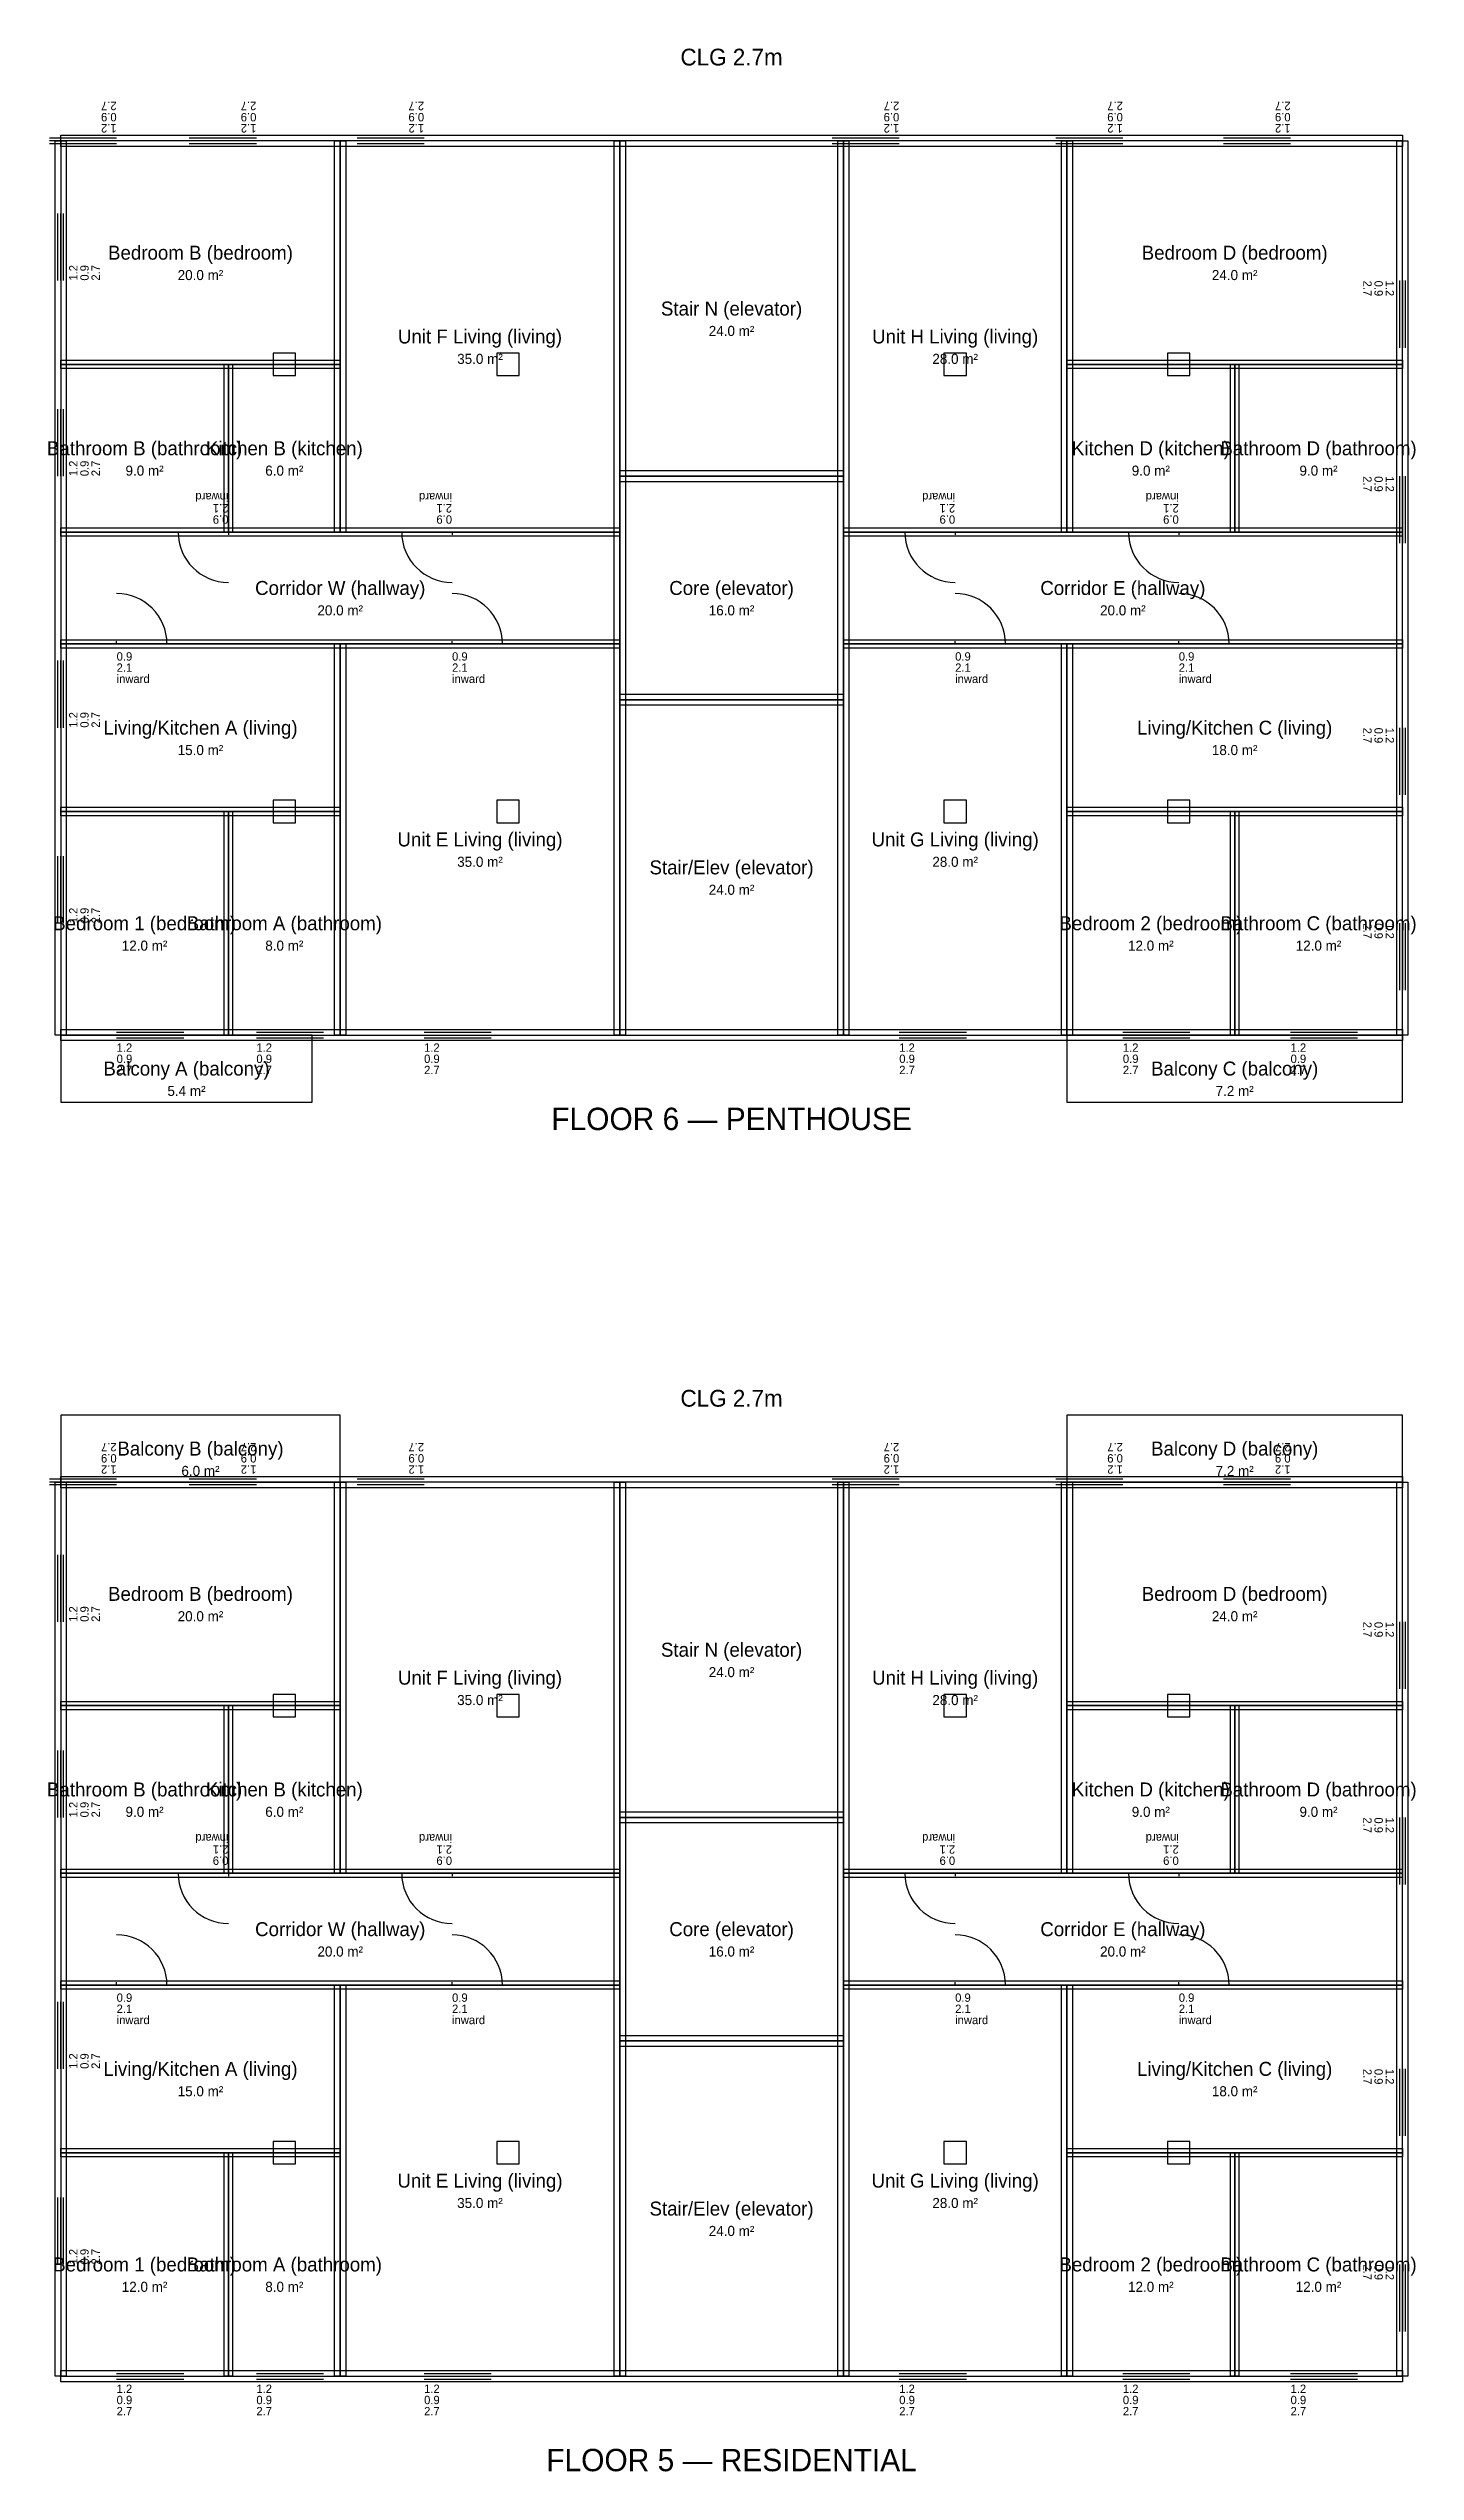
# Model space of a CAD drawing. Header units: metres. Extents: x 0 to 24, y -5 to 138.
# Drawn here: x -0.22 to 24.24, y 94.29 to 137.65 of the extents above; entities that cross this region are included whole.
import ezdxf
from ezdxf.enums import TextEntityAlignment as Align

# ---------------------------------------------------------------- set-up
doc = ezdxf.new("R2010")
doc.units = ezdxf.units.M
for name, color, linetype in [('A-ANNO-CLG', 9, 'Continuous'), ('A-ANNO-FLOR', 7, 'Continuous'), ('A-BALCONY', 6, 'Continuous'), ('A-DOOR', 1, 'Continuous'), ('A-ROOM-AREA', 2, 'Continuous'), ('A-ROOM-BDRY', 3, 'Continuous'), ('A-ROOM-NAME', 2, 'Continuous'), ('A-WALL-EXTR', 7, 'Continuous'), ('A-WALL-PART', 8, 'Continuous'), ('A-WALL-STRC', 5, 'Continuous'), ('A-WINDOW', 4, 'Continuous'), ('S-COLS', 5, 'Continuous')]:
    doc.layers.add(name, color=color, linetype=linetype)

msp = doc.modelspace()

# ---------------------------------------------------------------- texts
at = {"layer": 'A-ANNO-CLG'}
for p in [(12, 137.5), (12, 113.5)]:
    msp.add_text('CLG 2.7m', height=0.3, dxfattribs=at).set_placement(p, align=Align.MIDDLE_CENTER)
at = {"layer": 'A-ANNO-FLOR'}
for s, p in [('FLOOR 6 — PENTHOUSE', (12, 118.5)), ('FLOOR 5 — RESIDENTIAL', (12, 94.5))]:
    msp.add_text(s, height=0.4, dxfattribs=at).set_placement(p, align=Align.MIDDLE_CENTER)
at = {"layer": 'A-ROOM-AREA'}
for s, p in [('20.0 m²', (2.5, 133.6)), ('24.0 m²', (21, 133.6)), ('24.0 m²', (12, 132.6)), ('35.0 m²', (7.5, 132.1)), ('28.0 m²', (16, 132.1)), ('9.0 m²', (1.5, 130.1)), ('6.0 m²', (4, 130.1)), ('9.0 m²', (19.5, 130.1)), ('9.0 m²', (22.5, 130.1)), ('20.0 m²', (5, 127.6)), ('16.0 m²', (12, 127.6)), ('20.0 m²', (19, 127.6)), ('15.0 m²', (2.5, 125.1)), ('18.0 m²', (21, 125.1)), ('35.0 m²', (7.5, 123.1)), ('28.0 m²', (16, 123.1)), ('24.0 m²', (12, 122.6)), ('12.0 m²', (1.5, 121.6)), ('8.0 m²', (4, 121.6)), ('12.0 m²', (19.5, 121.6)), ('12.0 m²', (22.5, 121.6)), ('5.4 m²', (2.25, 119)), ('7.2 m²', (21, 119)), ('6.0 m²', (2.5, 112.2)), ('7.2 m²', (21, 112.2)), ('20.0 m²', (2.5, 109.6)), ('24.0 m²', (21, 109.6)), ('24.0 m²', (12, 108.6)), ('35.0 m²', (7.5, 108.1)), ('28.0 m²', (16, 108.1)), ('9.0 m²', (1.5, 106.1)), ('6.0 m²', (4, 106.1)), ('9.0 m²', (19.5, 106.1)), ('9.0 m²', (22.5, 106.1)), ('20.0 m²', (5, 103.6)), ('16.0 m²', (12, 103.6)), ('20.0 m²', (19, 103.6)), ('15.0 m²', (2.5, 101.1)), ('18.0 m²', (21, 101.1)), ('35.0 m²', (7.5, 99.1)), ('28.0 m²', (16, 99.1)), ('24.0 m²', (12, 98.6)), ('12.0 m²', (1.5, 97.6)), ('8.0 m²', (4, 97.6)), ('12.0 m²', (19.5, 97.6)), ('12.0 m²', (22.5, 97.6))]:
    msp.add_text(s, height=0.18, dxfattribs=at).set_placement(p, align=Align.MIDDLE_CENTER)
at = {"layer": 'A-ROOM-NAME'}
for s, p in [('Bedroom B (bedroom)', (2.5, 134)), ('Bedroom D (bedroom)', (21, 134)), ('Stair N (elevator)', (12, 133)), ('Unit F Living (living)', (7.5, 132.5)), ('Unit H Living (living)', (16, 132.5)), ('Bathroom B (bathroom)', (1.5, 130.5)), ('Kitchen B (kitchen)', (4, 130.5)), ('Kitchen D (kitchen)', (19.5, 130.5)), ('Bathroom D (bathroom)', (22.5, 130.5)), ('Corridor W (hallway)', (5, 128)), ('Core (elevator)', (12, 128)), ('Corridor E (hallway)', (19, 128)), ('Living/Kitchen A (living)', (2.5, 125.5)), ('Living/Kitchen C (living)', (21, 125.5)), ('Unit E Living (living)', (7.5, 123.5)), ('Unit G Living (living)', (16, 123.5)), ('Stair/Elev (elevator)', (12, 123)), ('Bedroom 1 (bedroom)', (1.5, 122)), ('Bathroom A (bathroom)', (4, 122)), ('Bedroom 2 (bedroom)', (19.5, 122)), ('Bathroom C (bathroom)', (22.5, 122)), ('Balcony A (balcony)', (2.25, 119.4)), ('Balcony C (balcony)', (21, 119.4)), ('Balcony B (balcony)', (2.5, 112.6)), ('Balcony D (balcony)', (21, 112.6)), ('Bedroom B (bedroom)', (2.5, 110)), ('Bedroom D (bedroom)', (21, 110)), ('Stair N (elevator)', (12, 109)), ('Unit F Living (living)', (7.5, 108.5)), ('Unit H Living (living)', (16, 108.5)), ('Bathroom B (bathroom)', (1.5, 106.5)), ('Kitchen B (kitchen)', (4, 106.5)), ('Kitchen D (kitchen)', (19.5, 106.5)), ('Bathroom D (bathroom)', (22.5, 106.5)), ('Corridor W (hallway)', (5, 104)), ('Core (elevator)', (12, 104)), ('Corridor E (hallway)', (19, 104)), ('Living/Kitchen A (living)', (2.5, 101.5)), ('Living/Kitchen C (living)', (21, 101.5)), ('Unit E Living (living)', (7.5, 99.5)), ('Unit G Living (living)', (16, 99.5)), ('Stair/Elev (elevator)', (12, 99)), ('Bedroom 1 (bedroom)', (1.5, 98)), ('Bathroom A (bathroom)', (4, 98)), ('Bedroom 2 (bedroom)', (19.5, 98)), ('Bathroom C (bathroom)', (22.5, 98))]:
    msp.add_text(s, height=0.25, dxfattribs=at).set_placement(p, align=Align.MIDDLE_CENTER)

# ---------------------------------------------------------------- blocks, each defined once
blk = doc.blocks.new('WINDOW-STD')
at = {"layer": 'A-WINDOW'}
for p, q in [((0, 0.05), (1.2, 0.05)), ((0, -0.05), (1.2, -0.05))]:
    blk.add_line(p, q, dxfattribs=at)
at = {"layer": 'A-WINDOW', "color": 4}
blk.add_line((0, 0), (1.2, 0), dxfattribs=at)
at = {"layer": 'A-WINDOW'}
for tag, p in [('WIDTH_M', (0, -0.3)), ('SILL_HEIGHT_M', (0, -0.5)), ('HEAD_HEIGHT_M', (0, -0.7))]:
    blk.add_attdef(tag, p, '', height=0.15, dxfattribs=at)
blk = doc.blocks.new('DOOR-SINGLE')
at = {"layer": 'A-DOOR'}
for q in [(0, 0.05), (0.9, 0)]:
    blk.add_line((0, 0), q, dxfattribs=at)
blk.add_arc((0, 0), 0.9, 0, 90, dxfattribs=at)
for tag, p in [('WIDTH_M', (0, -0.3)), ('HEAD_HEIGHT_M', (0, -0.5)), ('SWING', (0, -0.7))]:
    blk.add_attdef(tag, p, '', height=0.15, dxfattribs=at)

# ---------------------------------------------------------------- linework, layer by layer
at = {"layer": 'A-BALCONY'}
for points in [[(0, 118.8), (4.5, 118.8), (4.5, 120), (0, 120)], [(18, 118.8), (24, 118.8), (24, 120), (18, 120)], [(0, 112), (5, 112), (5, 113.2), (0, 113.2)], [(18, 112), (24, 112), (24, 113.2), (18, 113.2)]]:
    msp.add_lwpolyline(points, close=True, dxfattribs=at)
at = {"layer": 'A-ROOM-BDRY'}
for points in [[(0, 132), (5, 132), (5, 136), (0, 136)], [(5, 129), (10, 129), (10, 136), (5, 136)], [(10, 130), (14, 130), (14, 136), (10, 136)], [(14, 129), (18, 129), (18, 136), (14, 136)], [(18, 132), (24, 132), (24, 136), (18, 136)], [(0, 129), (3, 129), (3, 132), (0, 132)], [(3, 129), (5, 129), (5, 132), (3, 132)], [(18, 129), (21, 129), (21, 132), (18, 132)], [(21, 129), (24, 129), (24, 132), (21, 132)], [(10, 126), (14, 126), (14, 130), (10, 130)], [(0, 127), (10, 127), (10, 129), (0, 129)], [(14, 127), (24, 127), (24, 129), (14, 129)], [(0, 124), (5, 124), (5, 127), (0, 127)], [(5, 120), (10, 120), (10, 127), (5, 127)], [(14, 120), (18, 120), (18, 127), (14, 127)], [(18, 124), (24, 124), (24, 127), (18, 127)], [(10, 120), (14, 120), (14, 126), (10, 126)], [(0, 120), (3, 120), (3, 124), (0, 124)], [(3, 120), (5, 120), (5, 124), (3, 124)], [(18, 120), (21, 120), (21, 124), (18, 124)], [(21, 120), (24, 120), (24, 124), (21, 124)], [(0, 118.8), (4.5, 118.8), (4.5, 120), (0, 120)], [(18, 118.8), (24, 118.8), (24, 120), (18, 120)], [(0, 112), (5, 112), (5, 113.2), (0, 113.2)], [(18, 112), (24, 112), (24, 113.2), (18, 113.2)], [(0, 108), (5, 108), (5, 112), (0, 112)], [(5, 105), (10, 105), (10, 112), (5, 112)], [(10, 106), (14, 106), (14, 112), (10, 112)], [(14, 105), (18, 105), (18, 112), (14, 112)], [(18, 108), (24, 108), (24, 112), (18, 112)], [(0, 105), (3, 105), (3, 108), (0, 108)], [(3, 105), (5, 105), (5, 108), (3, 108)], [(18, 105), (21, 105), (21, 108), (18, 108)], [(21, 105), (24, 105), (24, 108), (21, 108)], [(10, 102), (14, 102), (14, 106), (10, 106)], [(0, 103), (10, 103), (10, 105), (0, 105)], [(14, 103), (24, 103), (24, 105), (14, 105)], [(0, 100), (5, 100), (5, 103), (0, 103)], [(5, 96), (10, 96), (10, 103), (5, 103)], [(14, 96), (18, 96), (18, 103), (14, 103)], [(18, 100), (24, 100), (24, 103), (18, 103)], [(10, 96), (14, 96), (14, 102), (10, 102)], [(0, 96), (3, 96), (3, 100), (0, 100)], [(3, 96), (5, 96), (5, 100), (3, 100)], [(18, 96), (21, 96), (21, 100), (18, 100)], [(21, 96), (24, 96), (24, 100), (21, 100)]]:
    msp.add_lwpolyline(points, close=True, dxfattribs=at)
at = {"layer": 'A-WALL-EXTR'}
for points in [[(0.1, 136), (0.1, 120), (-0.1, 120), (-0.1, 136)], [(24, 135.9), (0, 135.9), (0, 136.1), (24, 136.1)], [(23.9, 120), (23.9, 136), (24.1, 136), (24.1, 120)], [(0, 120.1), (24, 120.1), (24, 119.9), (0, 119.9)], [(0.1, 112), (0.1, 96), (-0.1, 96), (-0.1, 112)], [(24, 111.9), (0, 111.9), (0, 112.1), (24, 112.1)], [(23.9, 96), (23.9, 112), (24.1, 112), (24.1, 96)], [(0, 96.1), (24, 96.1), (24, 95.9), (0, 95.9)]]:
    msp.add_lwpolyline(points, close=True, dxfattribs=at)
at = {"layer": 'A-WALL-PART'}
for points in [[(0, 132.075), (5, 132.075), (5, 131.925), (0, 131.925)], [(2.925, 129), (2.925, 132), (3.075, 132), (3.075, 129)], [(18, 132.075), (24, 132.075), (24, 131.925), (18, 131.925)], [(20.925, 129), (20.925, 132), (21.075, 132), (21.075, 129)], [(0, 129.075), (10, 129.075), (10, 128.925), (0, 128.925)], [(14, 129.075), (24, 129.075), (24, 128.925), (14, 128.925)], [(0, 127.075), (10, 127.075), (10, 126.925), (0, 126.925)], [(14, 127.075), (24, 127.075), (24, 126.925), (14, 126.925)], [(0, 124.075), (5, 124.075), (5, 123.925), (0, 123.925)], [(18, 124.075), (24, 124.075), (24, 123.925), (18, 123.925)], [(2.925, 120), (2.925, 124), (3.075, 124), (3.075, 120)], [(20.925, 120), (20.925, 124), (21.075, 124), (21.075, 120)], [(0, 108.075), (5, 108.075), (5, 107.925), (0, 107.925)], [(2.925, 105), (2.925, 108), (3.075, 108), (3.075, 105)], [(18, 108.075), (24, 108.075), (24, 107.925), (18, 107.925)], [(20.925, 105), (20.925, 108), (21.075, 108), (21.075, 105)], [(0, 105.075), (10, 105.075), (10, 104.925), (0, 104.925)], [(14, 105.075), (24, 105.075), (24, 104.925), (14, 104.925)], [(0, 103.075), (10, 103.075), (10, 102.925), (0, 102.925)], [(14, 103.075), (24, 103.075), (24, 102.925), (14, 102.925)], [(0, 100.075), (5, 100.075), (5, 99.925), (0, 99.925)], [(2.925, 96), (2.925, 100), (3.075, 100), (3.075, 96)], [(18, 100.075), (24, 100.075), (24, 99.925), (18, 99.925)], [(20.925, 96), (20.925, 100), (21.075, 100), (21.075, 96)]]:
    msp.add_lwpolyline(points, close=True, dxfattribs=at)
at = {"layer": 'A-WALL-STRC'}
for points in [[(4.9, 129), (4.9, 136), (5.1, 136), (5.1, 129)], [(9.9, 120), (9.9, 136), (10.1, 136), (10.1, 120)], [(13.9, 120), (13.9, 136), (14.1, 136), (14.1, 120)], [(17.9, 129), (17.9, 136), (18.1, 136), (18.1, 129)], [(10, 130.1), (14, 130.1), (14, 129.9), (10, 129.9)], [(4.9, 120), (4.9, 127), (5.1, 127), (5.1, 120)], [(17.9, 120), (17.9, 127), (18.1, 127), (18.1, 120)], [(10, 126.1), (14, 126.1), (14, 125.9), (10, 125.9)], [(4.9, 105), (4.9, 112), (5.1, 112), (5.1, 105)], [(9.9, 96), (9.9, 112), (10.1, 112), (10.1, 96)], [(13.9, 96), (13.9, 112), (14.1, 112), (14.1, 96)], [(17.9, 105), (17.9, 112), (18.1, 112), (18.1, 105)], [(10, 106.1), (14, 106.1), (14, 105.9), (10, 105.9)], [(4.9, 96), (4.9, 103), (5.1, 103), (5.1, 96)], [(17.9, 96), (17.9, 103), (18.1, 103), (18.1, 96)], [(10, 102.1), (14, 102.1), (14, 101.9), (10, 101.9)]]:
    msp.add_lwpolyline(points, close=True, dxfattribs=at)
at = {"layer": 'S-COLS'}
for points in [[(3.8, 131.8), (4.2, 131.8), (4.2, 132.2), (3.8, 132.2)], [(7.8, 131.8), (8.2, 131.8), (8.2, 132.2), (7.8, 132.2)], [(15.8, 131.8), (16.2, 131.8), (16.2, 132.2), (15.8, 132.2)], [(19.8, 131.8), (20.2, 131.8), (20.2, 132.2), (19.8, 132.2)], [(3.8, 123.8), (4.2, 123.8), (4.2, 124.2), (3.8, 124.2)], [(7.8, 123.8), (8.2, 123.8), (8.2, 124.2), (7.8, 124.2)], [(15.8, 123.8), (16.2, 123.8), (16.2, 124.2), (15.8, 124.2)], [(19.8, 123.8), (20.2, 123.8), (20.2, 124.2), (19.8, 124.2)], [(3.8, 107.8), (4.2, 107.8), (4.2, 108.2), (3.8, 108.2)], [(7.8, 107.8), (8.2, 107.8), (8.2, 108.2), (7.8, 108.2)], [(15.8, 107.8), (16.2, 107.8), (16.2, 108.2), (15.8, 108.2)], [(19.8, 107.8), (20.2, 107.8), (20.2, 108.2), (19.8, 108.2)], [(3.8, 99.8), (4.2, 99.8), (4.2, 100.2), (3.8, 100.2)], [(7.8, 99.8), (8.2, 99.8), (8.2, 100.2), (7.8, 100.2)], [(15.8, 99.8), (16.2, 99.8), (16.2, 100.2), (15.8, 100.2)], [(19.8, 99.8), (20.2, 99.8), (20.2, 100.2), (19.8, 100.2)]]:
    msp.add_lwpolyline(points, close=True, dxfattribs=at)

# ---------------------------------------------------------------- block references
at = {"layer": 'A-DOOR', "rotation": 180}
for p in [(3, 129), (7, 129), (16, 129), (20, 129), (3, 105), (7, 105), (16, 105), (20, 105)]:
    msp.add_blockref('DOOR-SINGLE', p, dxfattribs=at).add_auto_attribs({'WIDTH_M': '0.9', 'HEAD_HEIGHT_M': '2.1', 'SWING': 'inward'})
at = {"layer": 'A-DOOR'}
for p in [(1, 127), (7, 127), (16, 127), (20, 127), (1, 103), (7, 103), (16, 103), (20, 103)]:
    msp.add_blockref('DOOR-SINGLE', p, dxfattribs=at).add_auto_attribs({'WIDTH_M': '0.9', 'HEAD_HEIGHT_M': '2.1', 'SWING': 'inward'})
at = {"layer": 'A-WINDOW'}
for p, rotation in [((1, 136), 180), ((3.5, 136), 180), ((6.5, 136), 180), ((15, 136), 180), ((19, 136), 180), ((22, 136), 180), ((0, 133.5), 90), ((24, 133.5), 270), ((0, 130), 90), ((24, 130), 270), ((0, 125.5), 90), ((24, 125.5), 270), ((0, 122), 90), ((24, 122), 270), ((1, 112), 180), ((3.5, 112), 180), ((6.5, 112), 180), ((15, 112), 180), ((19, 112), 180), ((22, 112), 180), ((0, 109.5), 90), ((24, 109.5), 270), ((0, 106), 90), ((24, 106), 270), ((0, 101.5), 90), ((24, 101.5), 270), ((0, 98), 90), ((24, 98), 270)]:
    msp.add_blockref('WINDOW-STD', p, dxfattribs=dict(at, rotation=rotation)).add_auto_attribs({'WIDTH_M': '1.2', 'SILL_HEIGHT_M': '0.9', 'HEAD_HEIGHT_M': '2.7'})
for p in [(1, 120), (3.5, 120), (6.5, 120), (15, 120), (19, 120), (22, 120), (1, 96), (3.5, 96), (6.5, 96), (15, 96), (19, 96), (22, 96)]:
    msp.add_blockref('WINDOW-STD', p, dxfattribs=at).add_auto_attribs({'WIDTH_M': '1.2', 'SILL_HEIGHT_M': '0.9', 'HEAD_HEIGHT_M': '2.7'})

msp.set_redraw_order([(e.dxf.handle, doc.entitydb.next_handle()) for e in msp.query("TEXT MTEXT ATTDEF DIMENSION ARC_DIMENSION")])  # texts and dimensions are drawn at this point

doc.saveas('drawing.dxf')
